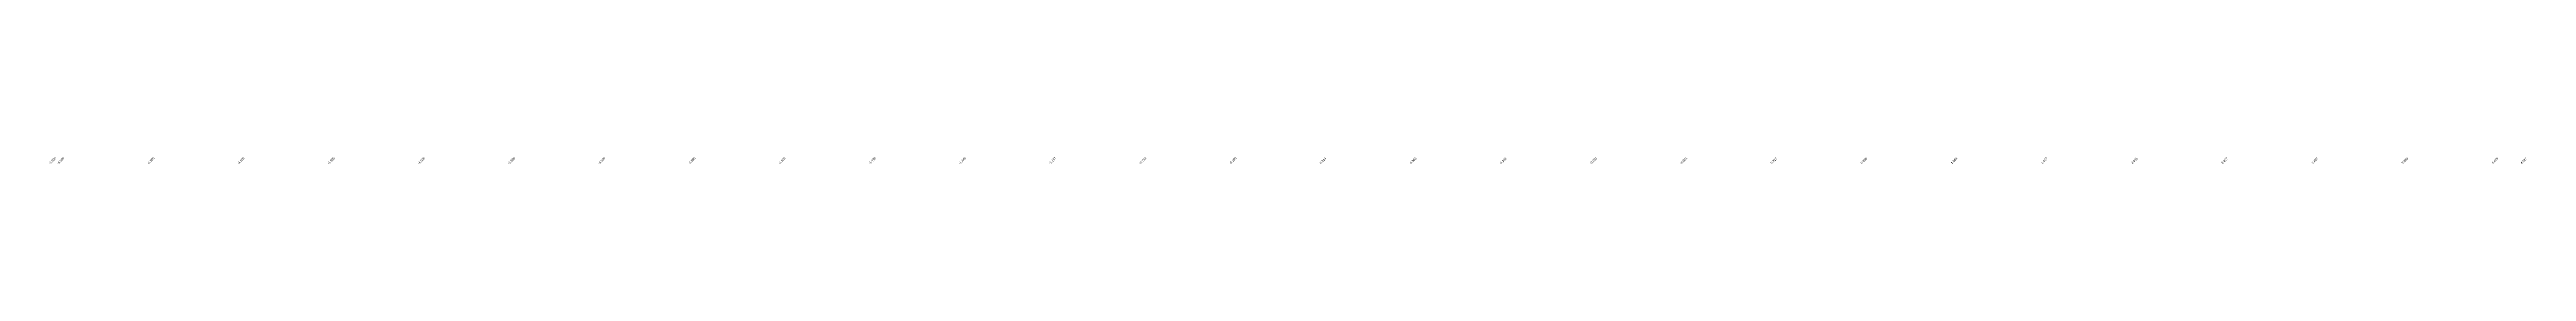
# Model space of a CAD drawing. Header units: metres. Extents: x 286386 to 287779, y 2079267 to 2080589.
# Drawn here: x 286458 to 287007, y 2080379 to 2080381 of the extents above; entities that cross this region are included whole.
import ezdxf
from ezdxf.enums import TextEntityAlignment as Align

# ---------------------------------------------------------------- set-up
doc = ezdxf.new("R2010")
doc.units = ezdxf.units.M
doc.header["$MEASUREMENT"] = 0
doc.layers.add('ESElevation', color=150, linetype='Continuous')

msp = doc.modelspace()

# ---------------------------------------------------------------- texts
at = {"layer": 'ESElevation'}
for s, p in [('-1.500', (286458.17, 2080380)), ('-1.500', (286460, 2080380)), ('-1.500', (286480, 2080380)), ('-1.500', (286500, 2080380)), ('-1.500', (286520, 2080380)), ('-1.500', (286540, 2080380)), ('-1.500', (286560, 2080380)), ('-1.500', (286580, 2080380)), ('-1.500', (286600, 2080380)), ('-1.500', (286620, 2080380)), ('-1.197', (286680, 2080380)), ('-0.100', (286720, 2080380)), ('-1.499', (286640, 2080380)), ('-1.449', (286660, 2080380)), ('-0.713', (286700, 2080380)), ('0.314', (286740, 2080380)), ('0.368', (286760, 2080380)), ('0.248', (286780, 2080380)), ('-0.033', (286800, 2080380)), ('-0.001', (286820, 2080380)), ('0.317', (286840, 2080380)), ('0.938', (286860, 2080380)), ('1.089', (286880, 2080380)), ('1.327', (286900, 2080380)), ('2.031', (286920, 2080380)), ('2.827', (286940, 2080380)), ('3.487', (286960, 2080380)), ('3.983', (286980, 2080380)), ('4.479', (287000, 2080380)), ('4.517', (287006.34, 2080380))]:
    msp.add_text(s, height=0.5, rotation=45, dxfattribs=at).set_placement(p, align=Align.MIDDLE_CENTER)

doc.saveas('drawing.dxf')
